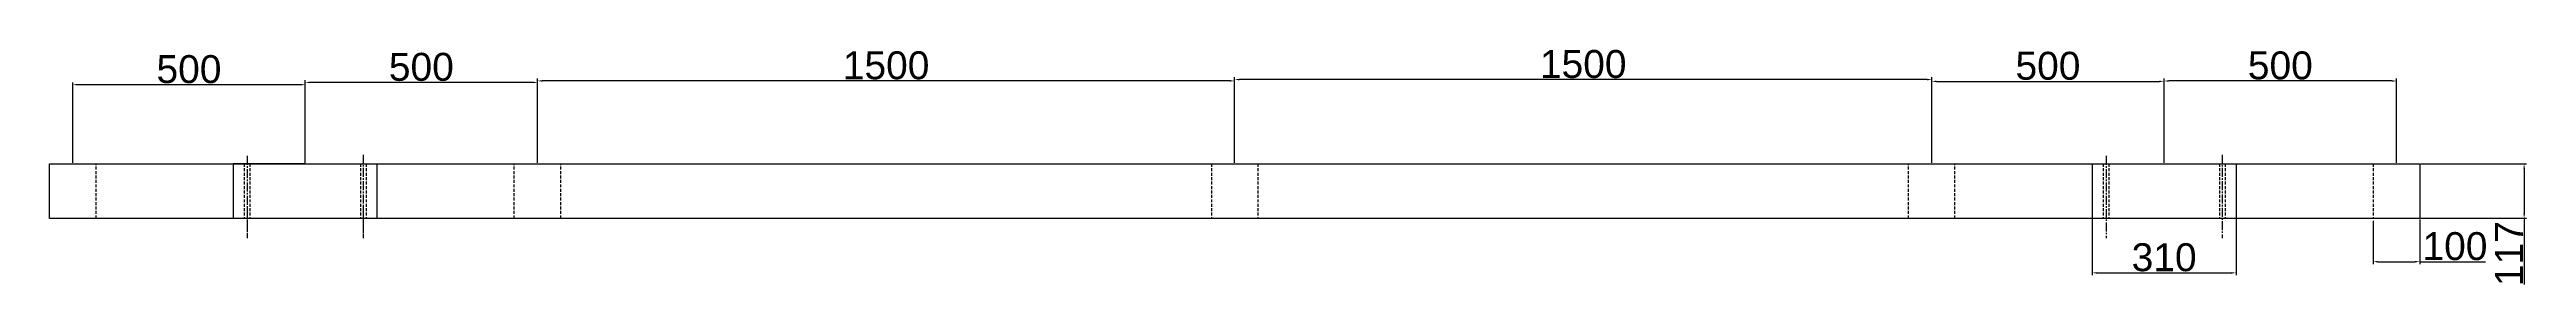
# Model space of a CAD drawing. Header units: millimetres. Extents: x 0 to 16552, y -884 to 8132.
# Drawn here: x 9203 to 14532, y 7486 to 7991 of the extents above; entities that cross this region are included whole.
import ezdxf

# ---------------------------------------------------------------- set-up
doc = ezdxf.new("R2010")
doc.units = ezdxf.units.MM
doc.linetypes.add('CENTER2', pattern=[28.575, 19.05, -3.175, 3.175, -3.175])
doc.linetypes.add('HIDDEN', pattern=[9.525, 6.35, -3.175])
doc.styles.get("Standard").update_dxf_attribs({"font": 'arial.ttf'})
doc.dimstyles.new('ISO-25', dxfattribs={"dimscale": 4, "dimtxt": 2.5, "dimasz": 2.5, "dimexe": 1.25, "dimexo": 0.625, "dimtad": 1, "dimtxsty": 'Standard', "dimcen": 2.5, "dimadec": 0, "dimazin": 0, "dimtfac": 1, "dimtmove": 0, "dimatfit": 3, "dimfxl": 1, "dimarcsym": 0})

# ---------------------------------------------------------------- blocks, each defined once
blk = doc.blocks.new('*D22')
at = {"color": 0, "lineweight": -2, "transparency": 16777216}
for p, q in [((14305.2, 7745.1), (14532.3, 7745.1)), ((14527.3, 7735.1), (14527.3, 7638.1)), ((14305.2, 7628.1), (14532.3, 7628.1)), ((14527.3, 7628.1), (14527.3, 7486.1))]:
    blk.add_line(p, q, dxfattribs=at)
at = {"color": 0, "transparency": 16777216}
for points in [[(14525.6, 7735.1), (14529, 7735.1), (14527.3, 7745.1)], [(14525.6, 7638.1), (14529, 7638.1), (14527.3, 7628.1)]]:
    blk.add_solid(points, dxfattribs=at)
at = {"layer": 'Defpoints', "color": 0, "transparency": 16777216}
for p in [(14302.7, 7745.1), (14302.7, 7628.1), (14527.3, 7628.1)]:
    blk.add_point(p, dxfattribs=at)
at = {"color": 0, "transparency": 16777216, "insert": (14494.7, 7552.1), "char_height": 10, "attachment_point": 5, "rotation": 90}
blk.add_mtext('{\\H6x;117}', dxfattribs=at)
blk = doc.blocks.new('*U23')
at = {"color": 0, "linetype": 'CENTER2', "transparency": 16777216}
blk.add_line((0, 33.615), (0, -33.615), dxfattribs=at)
blk = doc.blocks.new('*U24')
at = {"color": 0, "linetype": 'CENTER2', "transparency": 16777216}
blk.add_line((0, 33.615), (0, -33.615), dxfattribs=at)
blk = doc.blocks.new('*U25')
at = {"color": 0, "linetype": 'CENTER2', "transparency": 16777216}
blk.add_line((0, 142.9), (0, -33.6), dxfattribs=at)
blk = doc.blocks.new('*U26')
at = {"color": 0, "linetype": 'CENTER2', "transparency": 16777216}
blk.add_line((0, 145.7), (0, -33.6), dxfattribs=at)
blk = doc.blocks.new('*U27')
at = {"color": 0, "linetype": 'CENTER2', "transparency": 16777216}
blk.add_line((0, 142.9), (0, -33.6), dxfattribs=at)
blk = doc.blocks.new('*U28')
at = {"color": 0, "linetype": 'CENTER2', "transparency": 16777216}
blk.add_line((0, 145.7), (0, -33.6), dxfattribs=at)
blk = doc.blocks.new('*D29')
at = {"color": 0, "lineweight": -2, "transparency": 16777216}
for p, q in [((13597.7, 7742.6), (13597.7, 7505.9)), ((13907.7, 7742.6), (13907.7, 7505.9)), ((13607.7, 7510.9), (13897.7, 7510.9))]:
    blk.add_line(p, q, dxfattribs=at)
at = {"color": 0, "transparency": 16777216}
for points in [[(13607.7, 7512.6), (13607.7, 7509.3), (13597.7, 7510.9)], [(13897.7, 7512.6), (13897.7, 7509.3), (13907.7, 7510.9)]]:
    blk.add_solid(points, dxfattribs=at)
at = {"layer": 'Defpoints', "color": 0, "transparency": 16777216}
for p in [(13597.7, 7745.1), (13907.7, 7745.1), (13907.7, 7510.9)]:
    blk.add_point(p, dxfattribs=at)
at = {"color": 0, "transparency": 16777216, "insert": (13752.7, 7544.1), "char_height": 10, "attachment_point": 5}
blk.add_mtext('{\\H6x;310}', dxfattribs=at)
blk = doc.blocks.new('*D30')
at = {"color": 0, "lineweight": -2, "transparency": 16777216}
for p, q in [((14202.7, 7622.6), (14202.7, 7529.9)), ((14302.7, 7625.6), (14302.7, 7529.9)), ((14212.7, 7534.9), (14292.7, 7534.9)), ((14302.7, 7534.9), (14444.4, 7534.9))]:
    blk.add_line(p, q, dxfattribs=at)
at = {"color": 0, "transparency": 16777216}
for points in [[(14212.7, 7536.6), (14212.7, 7533.2), (14202.7, 7534.9)], [(14292.7, 7536.6), (14292.7, 7533.2), (14302.7, 7534.9)]]:
    blk.add_solid(points, dxfattribs=at)
at = {"layer": 'Defpoints', "color": 0, "transparency": 16777216}
for p in [(14202.7, 7625.1), (14302.7, 7628.1), (14302.7, 7534.9)]:
    blk.add_point(p, dxfattribs=at)
at = {"color": 0, "transparency": 16777216, "insert": (14378.5, 7568), "char_height": 10, "attachment_point": 5}
blk.add_mtext('{\\H6x;100}', dxfattribs=at)
blk = doc.blocks.new('*D31')
at = {"color": 0, "lineweight": -2, "transparency": 16777216}
for p, q in [((13752.7, 7747.6), (13752.7, 7928.2)), ((14242.7, 7923.2), (13762.7, 7923.2)), ((14252.7, 7747.6), (14252.7, 7928.2))]:
    blk.add_line(p, q, dxfattribs=at)
at = {"color": 0, "transparency": 16777216}
for points in [[(13762.7, 7924.9), (13762.7, 7921.5), (13752.7, 7923.2)], [(14242.7, 7924.9), (14242.7, 7921.5), (14252.7, 7923.2)]]:
    blk.add_solid(points, dxfattribs=at)
at = {"layer": 'Defpoints', "color": 0, "transparency": 16777216}
for p in [(13752.7, 7923.2), (13752.7, 7745.1), (14252.7, 7745.1)]:
    blk.add_point(p, dxfattribs=at)
at = {"color": 0, "transparency": 16777216, "insert": (14002.7, 7956.3), "char_height": 10, "attachment_point": 5}
blk.add_mtext('{\\H6x;500}', dxfattribs=at)
blk = doc.blocks.new('*D32')
at = {"color": 0, "lineweight": -2, "transparency": 16777216}
for p, q in [((13252.7, 7747.6), (13252.7, 7927.3)), ((13262.7, 7922.3), (13742.7, 7922.3)), ((13752.7, 7747.6), (13752.7, 7927.3))]:
    blk.add_line(p, q, dxfattribs=at)
at = {"color": 0, "transparency": 16777216}
for points in [[(13262.7, 7924), (13262.7, 7920.7), (13252.7, 7922.3)], [(13742.7, 7924), (13742.7, 7920.7), (13752.7, 7922.3)]]:
    blk.add_solid(points, dxfattribs=at)
at = {"layer": 'Defpoints', "color": 0, "transparency": 16777216}
for p in [(13752.7, 7922.3), (13252.7, 7745.1), (13752.7, 7745.1)]:
    blk.add_point(p, dxfattribs=at)
at = {"color": 0, "transparency": 16777216, "insert": (13502.7, 7955.5), "char_height": 10, "attachment_point": 5}
blk.add_mtext('{\\H6x;500}', dxfattribs=at)
blk = doc.blocks.new('*D33')
at = {"color": 0, "lineweight": -2, "transparency": 16777216}
for p, q in [((11752.7, 7747.6), (11752.7, 7931.2)), ((13242.7, 7926.2), (11762.7, 7926.2)), ((13252.7, 7747.6), (13252.7, 7931.2))]:
    blk.add_line(p, q, dxfattribs=at)
at = {"color": 0, "transparency": 16777216}
for points in [[(11762.7, 7927.9), (11762.7, 7924.5), (11752.7, 7926.2)], [(13242.7, 7927.9), (13242.7, 7924.5), (13252.7, 7926.2)]]:
    blk.add_solid(points, dxfattribs=at)
at = {"layer": 'Defpoints', "color": 0, "transparency": 16777216}
for p in [(11752.7, 7926.2), (11752.7, 7745.1), (13252.7, 7745.1)]:
    blk.add_point(p, dxfattribs=at)
at = {"color": 0, "transparency": 16777216, "insert": (12502.7, 7959.3), "char_height": 10, "attachment_point": 5}
blk.add_mtext('{\\H6x;1500}', dxfattribs=at)
blk = doc.blocks.new('*D34')
at = {"color": 0, "lineweight": -2, "transparency": 16777216}
for p, q in [((10252.7, 7747.6), (10252.7, 7928.4)), ((11742.7, 7923.4), (10262.7, 7923.4)), ((11752.7, 7747.6), (11752.7, 7928.4))]:
    blk.add_line(p, q, dxfattribs=at)
at = {"color": 0, "transparency": 16777216}
for points in [[(10262.7, 7925), (10262.7, 7921.7), (10252.7, 7923.4)], [(11742.7, 7925), (11742.7, 7921.7), (11752.7, 7923.4)]]:
    blk.add_solid(points, dxfattribs=at)
at = {"layer": 'Defpoints', "color": 0, "transparency": 16777216}
for p in [(10252.7, 7923.4), (10252.7, 7745.1), (11752.7, 7745.1)]:
    blk.add_point(p, dxfattribs=at)
at = {"color": 0, "transparency": 16777216, "insert": (11002.7, 7956.5), "char_height": 10, "attachment_point": 5}
blk.add_mtext('{\\H6x;1500}', dxfattribs=at)
blk = doc.blocks.new('*D35')
at = {"color": 0, "lineweight": -2, "transparency": 16777216}
for p, q in [((9752.7, 7747.6), (9752.7, 7925.1)), ((10242.7, 7920.1), (9762.7, 7920.1)), ((10252.7, 7747.6), (10252.7, 7925.1))]:
    blk.add_line(p, q, dxfattribs=at)
at = {"color": 0, "transparency": 16777216}
for points in [[(9762.7, 7921.8), (9762.7, 7918.4), (9752.7, 7920.1)], [(10242.7, 7921.8), (10242.7, 7918.4), (10252.7, 7920.1)]]:
    blk.add_solid(points, dxfattribs=at)
at = {"layer": 'Defpoints', "color": 0, "transparency": 16777216}
for p in [(9752.7, 7920.1), (9752.7, 7745.1), (10252.7, 7745.1)]:
    blk.add_point(p, dxfattribs=at)
at = {"color": 0, "transparency": 16777216, "insert": (10002.7, 7953.2), "char_height": 10, "attachment_point": 5}
blk.add_mtext('{\\H6x;500}', dxfattribs=at)
blk = doc.blocks.new('*D36')
at = {"color": 0, "lineweight": -2, "transparency": 16777216}
for p, q in [((9252.7, 7747.6), (9252.7, 7920.2)), ((9742.7, 7915.2), (9262.7, 7915.2)), ((9752.7, 7747.6), (9752.7, 7920.2))]:
    blk.add_line(p, q, dxfattribs=at)
at = {"color": 0, "transparency": 16777216}
for points in [[(9262.7, 7916.9), (9262.7, 7913.5), (9252.7, 7915.2)], [(9742.7, 7916.9), (9742.7, 7913.5), (9752.7, 7915.2)]]:
    blk.add_solid(points, dxfattribs=at)
at = {"layer": 'Defpoints', "color": 0, "transparency": 16777216}
for p in [(9252.7, 7915.2), (9252.7, 7745.1), (9752.7, 7745.1)]:
    blk.add_point(p, dxfattribs=at)
at = {"color": 0, "transparency": 16777216, "insert": (9502.7, 7948.3), "char_height": 10, "attachment_point": 5}
blk.add_mtext('{\\H6x;500}', dxfattribs=at)

msp = doc.modelspace()

# ---------------------------------------------------------------- linework, layer by layer
for p, q in [((9202.676, 7745.052), (9752.676, 7745.052)), ((9202.676, 7628.052), (9202.676, 7745.052)), ((9252.676, 7745.052), (14302.676, 7745.052)), ((9752.676, 7745.052), (9597.676, 7745.052)), ((9597.676, 7745.052), (9597.676, 7628.052)), ((9907.676, 7628.052), (9907.676, 7745.052)), ((10252.676, 7745.052), (11752.676, 7745.052)), ((13252.676, 7745.052), (13752.676, 7745.052)), ((13597.676, 7745.052), (13597.676, 7625.052)), ((13907.676, 7745.052), (13907.676, 7625.052)), ((14202.676, 7745.052), (14302.676, 7745.052)), ((14302.676, 7745.052), (14302.676, 7628.052)), ((14302.676, 7628.052), (9202.676, 7628.052)), ((9627.673, 7625.052), (9627.675, 7625.052)), ((9877.675, 7625.052), (9877.677, 7625.052))]:
    msp.add_line(p, q)
at = {"linetype": 'HIDDEN'}
for p, q in [((9302.676, 7628.052), (9302.676, 7745.052)), ((9621.673, 7745.052), (9621.673, 7628.052)), ((9633.673, 7745.052), (9633.673, 7628.052)), ((9871.675, 7745.052), (9871.675, 7628.052)), ((9883.675, 7745.052), (9883.675, 7628.052)), ((10202.676, 7628.052), (10202.676, 7745.052)), ((10302.676, 7628.052), (10302.676, 7745.052)), ((11702.676, 7745.052), (11702.676, 7628.052)), ((11802.676, 7745.052), (11802.676, 7628.052)), ((13202.676, 7628.052), (13202.676, 7745.052)), ((13302.676, 7628.052), (13302.676, 7745.052)), ((13621.675, 7745.052), (13621.675, 7628.052)), ((13633.675, 7745.052), (13633.675, 7628.052)), ((13871.677, 7745.052), (13871.677, 7628.052)), ((13877.677, 7745.052), (13883.677, 7745.052)), ((13883.677, 7745.052), (13883.677, 7628.052)), ((14202.676, 7745.052), (14202.676, 7628.052))]:
    msp.add_line(p, q, dxfattribs=at)

# ---------------------------------------------------------------- block references
at = {"linetype": 'CENTER2'}
for name, p in [('*U27', (9627.673, 7619.167)), ('*U28', (9877.675, 7619.167)), ('*U25', (13627.675, 7619.167)), ('*U26', (13877.677, 7619.167)), ('*U23', (9627.675, 7619.167)), ('*U24', (9877.677, 7619.167))]:
    msp.add_blockref(name, p, dxfattribs=at)

# ---------------------------------------------------------------- dimensions: what is measured, and where the dimension line sits
for base, p1, p2, text, picture, middle in [((9252.676, 7915.213), (9752.676, 7745.052), (9252.676, 7745.052), '{\\H6x;500}', '*D36', (9502.676, 7948.348)), ((9752.676, 7920.105), (10252.676, 7745.052), (9752.676, 7745.052), '{\\H6x;500}', '*D35', (10002.676, 7953.239)), ((10252.676, 7923.366), (11752.676, 7745.052), (10252.676, 7745.052), '{\\H6x;1500}', '*D34', (11002.676, 7956.5)), ((11752.676, 7926.184), (13252.676, 7745.052), (11752.676, 7745.052), '{\\H6x;1500}', '*D33', (12502.676, 7959.318)), ((13752.676, 7922.338), (13252.676, 7745.052), (13752.676, 7745.052), '{\\H6x;500}', '*D32', (13502.676, 7955.473)), ((13752.676, 7923.2), (14252.676, 7745.052), (13752.676, 7745.052), '{\\H6x;500}', '*D31', (14002.676, 7956.334)), ((13907.676, 7510.918), (13597.676, 7745.052), (13907.676, 7745.052), '{\\H6x;310}', '*D29', (13752.676, 7544.073)), ((14302.676, 7534.886), (14202.676, 7625.052), (14302.676, 7628.052), '{\\H6x;100}', '*D30', (14378.532, 7568.02))]:
    dim = msp.add_linear_dim(base=base, p1=p1, p2=p2, text=text, dimstyle='ISO-25')
    dim.commit()
    dim.dimension.update_dxf_attribs({"geometry": picture, "text_midpoint": middle})
dim = msp.add_linear_dim(base=(14527.314, 7628.052), p1=(14302.676, 7745.052), p2=(14302.676, 7628.052), angle=90, text='{\\H6x;117}', dimstyle='ISO-25')
dim.commit()
dim.dimension.update_dxf_attribs({"geometry": '*D22', "text_midpoint": (14494.691, 7552.093)})

doc.saveas('drawing.dxf')
